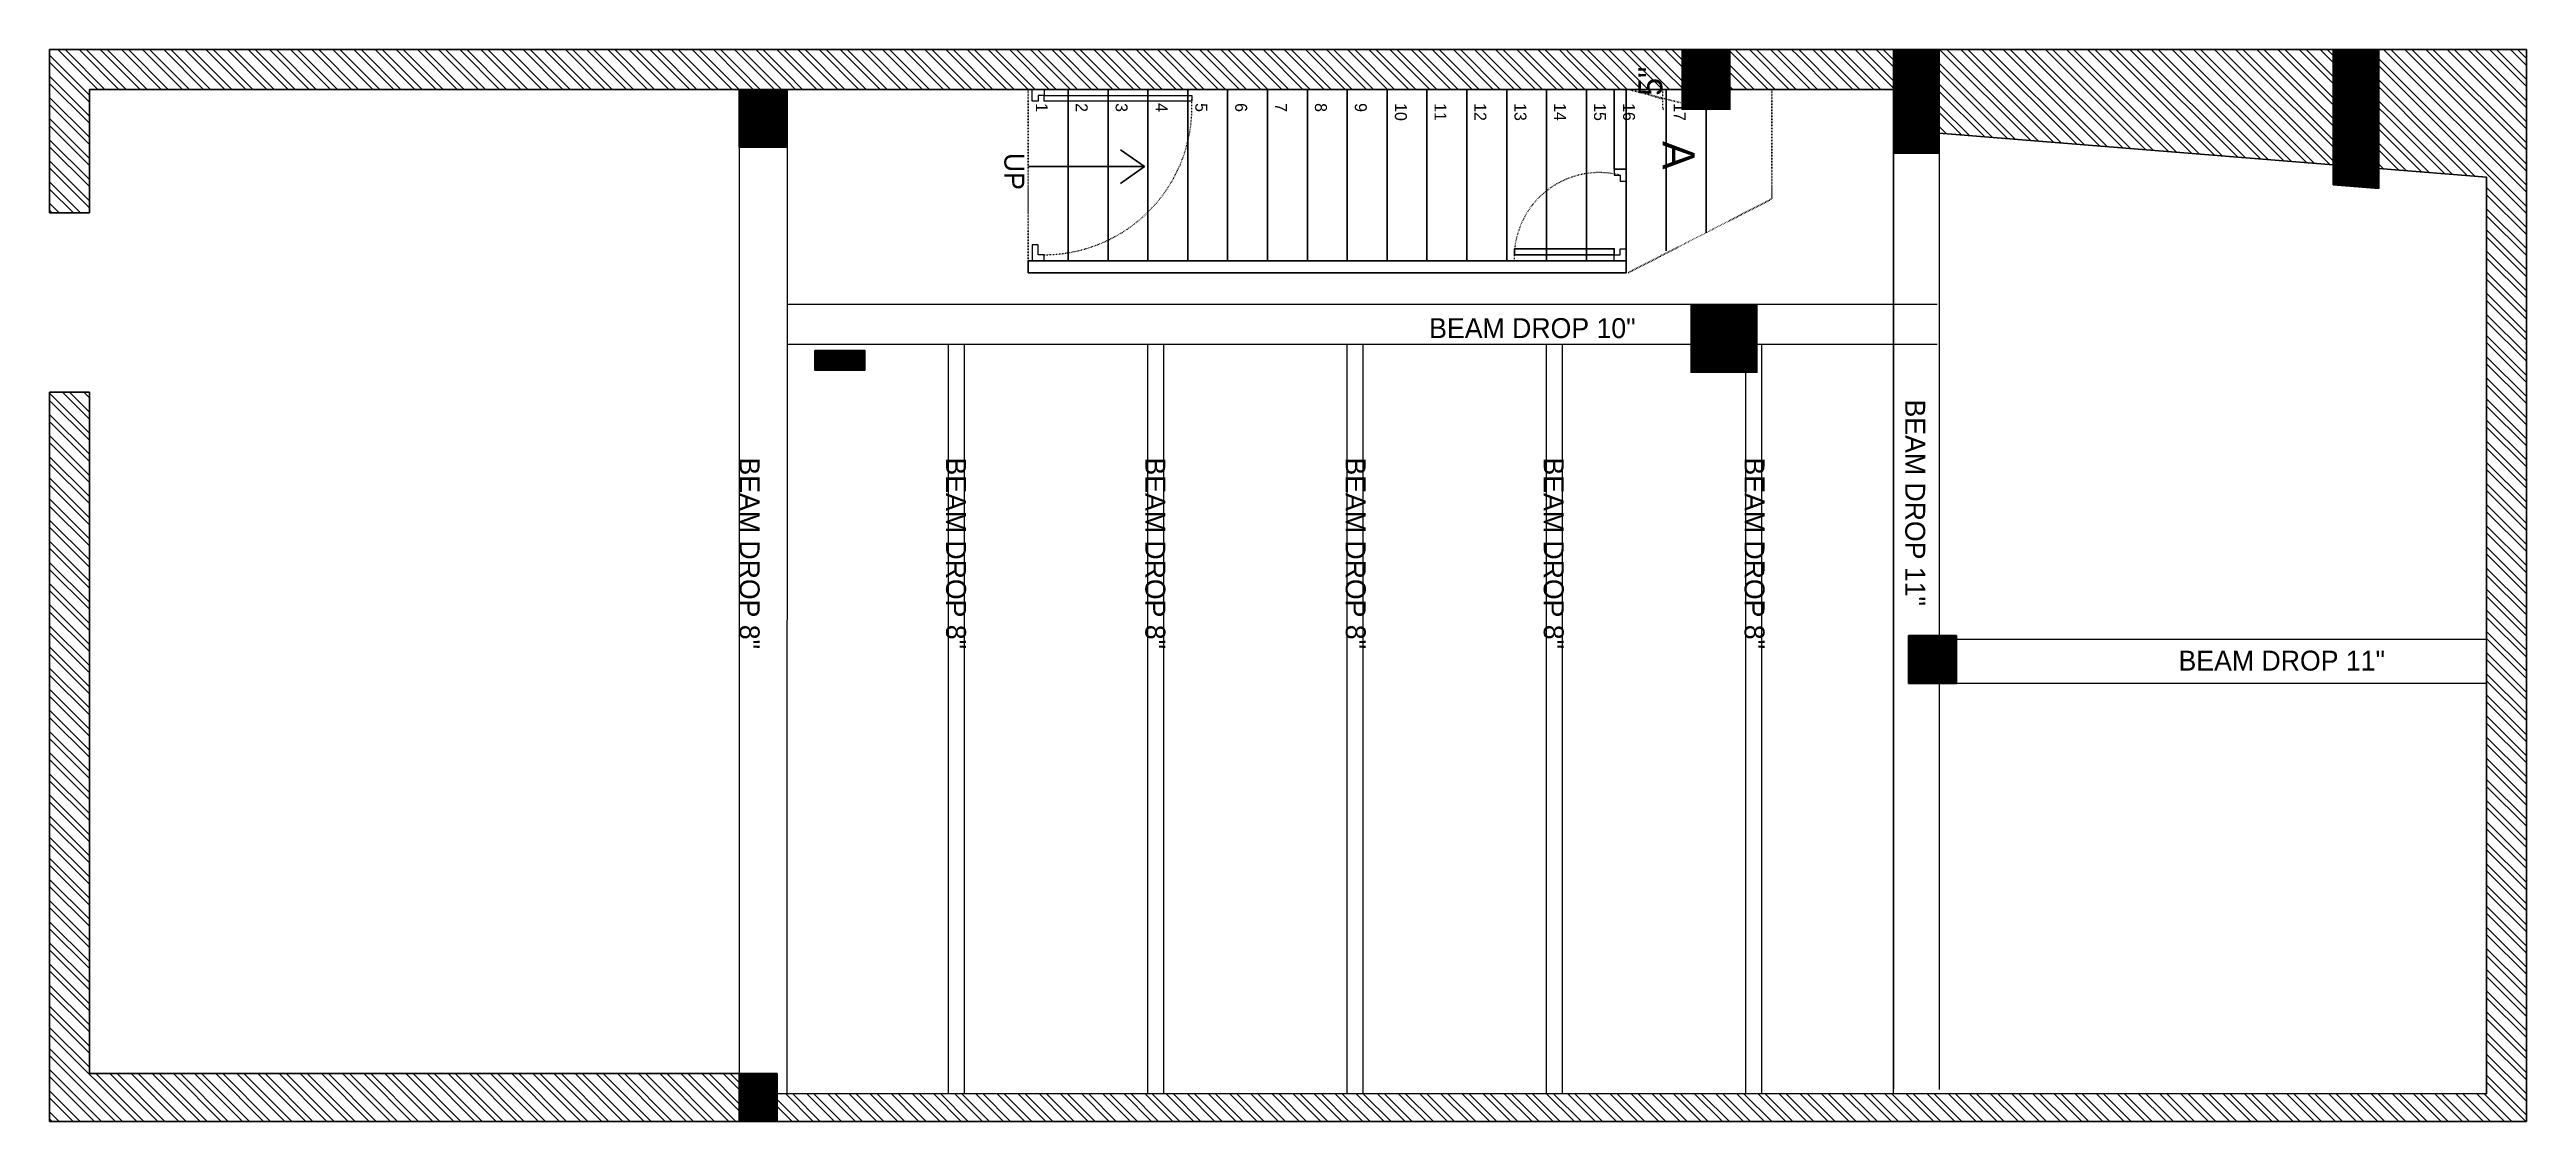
# Model space of a CAD drawing. Header units: inches. Extents: x -109431 to 29005, y -34715 to -1756.
# Drawn here: x -59427 to -58806, y -12061 to -11792 of the extents above; entities that cross this region are included whole.
import ezdxf
from ezdxf.lldxf.tags import DXFTag

# ---------------------------------------------------------------- set-up
doc = ezdxf.new("R2010")
doc.units = ezdxf.units.IN
doc.header["$LTSCALE"] = 0.05
doc.header["$MEASUREMENT"] = 0
doc.header["$PDMODE"] = 3
doc.header["$PDSIZE"] = -4
doc.linetypes.add('ACAD_ISO03W100', pattern=[30, 12, -18])
doc.linetypes.add('DASHED2', pattern=[0.375, 0.25, -0.125])
doc.layers.get('Defpoints').update_dxf_attribs({"linetype": 'DASHED2'})
for name, color, linetype in [('beam', 80, 'DASHED2'), ('Column', 6, 'Continuous'), ('Dim', 4, 'Continuous'), ('Door', 3, 'Continuous'), ('text', 4, 'Continuous')]:
    doc.layers.add(name, color=color, linetype=linetype)
doc.layers.add('hatch', color=7, linetype='Continuous', lineweight=25)
doc.layers.add('WALL', color=7, linetype='Continuous', lineweight=35)
doc.styles.get("Standard").update_dxf_attribs({"font": 'stylu.ttf', "height": 6})
tags = doc.linetypes.add('A2-XREF-115_FURN$0$DASHED', pattern=[0.75, 0.5, -0.25]).pattern_tags.tags
tags[6:7] = [DXFTag(74, 4), DXFTag(75, 0), DXFTag(340, '0'), DXFTag(46, 1.0), DXFTag(50, 0.0), DXFTag(44, 0.0), DXFTag(45, 0.0)]
tags[4:5] = [DXFTag(74, 4), DXFTag(75, 0), DXFTag(340, '0'), DXFTag(46, 1.0), DXFTag(50, 0.0), DXFTag(44, 0.0), DXFTag(45, 0.0)]
doc.dimstyles.new('STANDARD$0', dxfattribs={"dimscale": 0, "dimtxt": 4, "dimasz": 0.5, "dimexe": 0, "dimexo": 0, "dimgap": 0, "dimtad": 0, "dimzin": 0, "dimdsep": 46, "dimlunit": 4, "dimtxsty": 'Standard', "dimblk": 'ARCHTICK', "dimcen": 0.09375, "dimclrd": 256, "dimclre": 8, "dimclrt": 7, "dimadec": 0, "dimazin": 0, "dimtfac": 1, "dimtofl": 0, "dimtmove": 1, "dimatfit": 3, "dimldrblk": 'OBLIQUE', "dimfxl": 0.1875, "dimtolj": 1, "dimtzin": 0, "dimlwd": -1, "dimlwe": -1, "dimarcsym": 0})
pattern_1 = [(315, (-55036.8745, 72471.6486), (2.65165043, 2.65165043), []), (315, (-55036.8745, 72469.881), (2.65165043, 2.65165043), [])]
pattern_2 = [(315, (-55036.87453, 72471.64858), (0.08838834765, 0.08838834765), [])]

msp = doc.modelspace()

# ---------------------------------------------------------------- texts
at = {"layer": 'beam', "ltscale": 0.25, "char_height": 5, "attachment_point": 1}
for s, insert in [('BEAM DROP 10"', (-59081.37362, -11859.0673)), ('BEAM DROP 11"', (-58893.40385, -11942.5009))]:
    msp.add_mtext_dynamic_manual_height_columns(s, width=140.0181711, gutter_width=1, heights=[0], dxfattribs=dict(at, insert=insert))
at = {"layer": 'beam', "ltscale": 0.25, "char_height": 5, "attachment_point": 1, "rotation": 270}
for s, insert in [('BEAM DROP 11"', (-58956.95523, -11879.48679)), ('BEAM DROP 8"', (-59249.32213, -11894.03393)), ('BEAM DROP 8"', (-59197.53918, -11894.03393)), ('BEAM DROP 8"', (-59147.55246, -11894.03393)), ('BEAM DROP 8"', (-59097.28793, -11894.03393)), ('BEAM DROP 8"', (-59047.62721, -11894.03393)), ('BEAM DROP 8"', (-58997.24632, -11894.03393))]:
    msp.add_mtext_dynamic_manual_height_columns(s, width=140.0181711, gutter_width=1, heights=[0], dxfattribs=dict(at, insert=insert))
at = {"layer": 'Dim', "ltscale": 0.25, "attachment_point": 1, "rotation": 270}
for s, insert, char_height in [('1 ', (-59177.02509, -11805.09676), 3), ('2 ', (-59167.02509, -11805.09676), 3), ('3 ', (-59157.02509, -11805.09676), 3), ('4 ', (-59146.96906, -11805.09676), 3), ('5 ', (-59137.02509, -11805.09676), 3), ('6 ', (-59127.02509, -11805.09676), 3), ('7 ', (-59117.02509, -11805.09676), 3), ('8 ', (-59107.02509, -11805.09676), 3), ('9 ', (-59097.02509, -11805.09676), 3), ('10 ', (-59086.96906, -11805.09676), 3), ('11 ', (-59077.02509, -11805.09676), 3), ('12 ', (-59067.02509, -11805.09676), 3), ('13 ', (-59056.96906, -11805.09676), 3), ('14 ', (-59047.02509, -11805.09676), 3), ('15', (-59037.02509, -11805.09676), 3), ('16', (-59029.7364, -11805.09676), 3), ('17 ', (-59017.02509, -11805.09676), 3), ('UP ', (-59182.92509, -11817.59676), 5)]:
    msp.add_mtext_dynamic_manual_height_columns(s, width=44, gutter_width=1, heights=[0], dxfattribs=dict(at, insert=insert, char_height=char_height))
at = {"layer": 'text', "color": 3, "ltscale": 0.25, "insert": (-59014.79506, -11814.63039), "char_height": 8, "attachment_point": 1, "rotation": 270}
msp.add_mtext_dynamic_manual_height_columns('A', width=153.5561333, gutter_width=1, heights=[0], dxfattribs=at)

# ---------------------------------------------------------------- blocks, each defined once
blk = doc.blocks.new('_ArchTick')
at = {"color": 0, "const_width": 0.15}
blk.add_lwpolyline([(-0.5, -0.5), (0.5, 0.5)], dxfattribs=at)
blk = doc.blocks.new('*D277')
at = {"layer": 'Defpoints', "color": 0, "ltscale": 0.25, "transparency": 16777216}
for p in [(-59022.73, -11801.65), (-59017.93, -11801.65), (-59017.93, -11806.65)]:
    blk.add_point(p, dxfattribs=at)
at = {"layer": 'Dim', "linetype": 'ACAD_ISO03W100', "ltscale": 0.25, "transparency": 16777216}
for p, q in [((-59022.73, -11804.15), (-59025.86, -11803.21)), ((-59022.73, -11806.65), (-59022.73, -11801.65))]:
    blk.add_line(p, q, dxfattribs=at)
at = {"layer": 'Dim', "color": 8, "linetype": 'ACAD_ISO03W100', "ltscale": 0.25, "transparency": 16777216}
for p, q in [((-59022.54, -11801.65), (-59022.73, -11801.65)), ((-59022.54, -11806.65), (-59022.73, -11806.65))]:
    blk.add_line(p, q, dxfattribs=at)
at = {"layer": 'Dim', "ltscale": 0.25, "transparency": 16777216, "xscale": 0.5, "yscale": 0.5, "zscale": 0.5}
for p, rotation in [((-59022.73, -11801.65), 90), ((-59022.73, -11806.65), 270)]:
    blk.add_blockref('_ArchTick', p, dxfattribs=dict(at, rotation=rotation))
at = {"layer": 'Dim', "color": 7, "ltscale": 0.25, "transparency": 16777216, "insert": (-59025.86, -11799.6), "char_height": 6, "attachment_point": 5, "rotation": 90}
blk.add_mtext('\\A1;5"', dxfattribs=at)
blk = doc.blocks.new('_OBLIQUE')
at = {"color": 0, "linetype": 'ByBlock'}
blk.add_line((-0.5, -0.5), (0.5, 0.5), dxfattribs=at)

# ---------------------------------------------------------------- dimensions: what is measured, and where the dimension line sits
at = {"layer": 'Dim', "ltscale": 0.25}
dim = msp.add_linear_dim(base=(-59022.73201, -11801.65167), p1=(-59017.927, -11806.65167), p2=(-59017.927, -11801.65167), angle=270, dimstyle='STANDARD$0', override={"dimscale": 1, "dimfxlon": 1}, dxfattribs=at)
dim.commit()
dim.dimension.update_dxf_attribs({"geometry": '*D277', "text_midpoint": (-59025.86159, -11803.21279)})

# ---------------------------------------------------------------- hatches: boundary and pattern name
at = {"layer": 'Column', "ltscale": 0.25}
h = msp.add_hatch(dxfattribs=at)
h.set_pattern_fill('ANSI31', color=1, angle=270)
h.set_pattern_definition(pattern_2)
h.paths.add_polyline_path([(-59005.927, -11806.65167), (-59005.927, -11791.65167), (-59017.927, -11791.65167), (-59017.927, -11806.65167)])
h = msp.add_hatch(dxfattribs=at)
h.set_pattern_fill('ANSI31', color=1, angle=270)
h.set_pattern_definition(pattern_2)
h.paths.add_polyline_path([(-58953.427, -11817.65167), (-58953.427, -11791.65167), (-58964.927, -11791.65167), (-58964.927, -11817.65167)])
h = msp.add_hatch(dxfattribs=at)
h.set_pattern_fill('ANSI31', color=1, angle=270)
h.set_pattern_definition(pattern_2)
h.paths.add_polyline_path([(-58843.1307, -11826.5377), (-58843.1307, -11791.65167), (-58854.6307, -11791.65167), (-58854.6307, -11825.6112)])
at = {"layer": 'Column', "ltscale": 0.25, "true_color": 0xf8991e}
h = msp.add_hatch(dxfattribs=at)
h.set_pattern_fill('ANSI31', color=30, angle=270)
h.set_pattern_definition(pattern_2)
h.paths.add_polyline_path([(-59242.427, -11816.15167), (-59242.427, -11801.65167), (-59254.427, -11801.65167), (-59254.427, -11816.15167)])
h = msp.add_hatch(dxfattribs=at)
h.set_pattern_fill('ANSI31', color=30, angle=270)
h.set_pattern_definition(pattern_2)
h.paths.add_polyline_path([(-59001.92703, -11872.65167), (-59001.927, -11865.65167), (-59015.677, -11865.65167), (-59015.677, -11872.65167)])
h.paths.add_polyline_path([(-58999.177, -11872.65167), (-58999.177, -11865.65167), (-59001.927, -11865.65167), (-59001.92703, -11872.65167)])
h.paths.add_polyline_path([(-59001.927, -11865.65167), (-58999.177, -11865.65167), (-58999.177, -11855.65167), (-59015.677, -11855.65167), (-59015.677, -11865.65167)])
h = msp.add_hatch(dxfattribs=at)
h.set_pattern_fill('ANSI31', color=30, angle=270)
h.set_pattern_definition(pattern_2)
h.paths.add_polyline_path([(-59222.927, -11872.15167), (-59222.927, -11867.15167), (-59235.427, -11867.15167), (-59235.427, -11872.15167)])
at = {"layer": 'Column', "ltscale": 0.25}
h = msp.add_hatch(dxfattribs=at)
h.set_pattern_fill('ANSI31', color=1, angle=270)
h.set_pattern_definition(pattern_2)
h.paths.add_polyline_path([(-58953.43022, -11950.71295), (-58953.43022, -11938.71295), (-58961.1307, -11938.71295), (-58961.1307, -11950.71295)])
h.paths.add_polyline_path([(-58949.1307, -11950.71295), (-58949.1307, -11939.71295), (-58953.43022, -11939.71295), (-58953.43022, -11950.71295)])
h.paths.add_polyline_path([(-58949.1307, -11939.71295), (-58949.1307, -11938.71295), (-58953.43022, -11938.71295), (-58953.43022, -11939.71295)])
h = msp.add_hatch(dxfattribs=at)
h.set_pattern_fill('ANSI31', color=1, angle=270)
h.set_pattern_definition(pattern_2)
h.paths.add_polyline_path([(-59244.92742, -12060.65167), (-59244.92742, -12048.65167), (-59254.46094, -12048.65167), (-59254.46094, -12060.65167)])
at = {"layer": 'hatch', "ltscale": 0.25}
h = msp.add_hatch(dxfattribs=at)
h.set_pattern_fill('ANSI32', color=8, scale=10, angle=270)
h.set_pattern_definition(pattern_1)
h.paths.add_polyline_path([(-59254.427, -11801.65167), (-59254.427, -11791.65167), (-59427.427, -11791.65167), (-59427.427, -11832.65167), (-59417.427, -11832.65167), (-59417.427, -11801.65167)])
h = msp.add_hatch(dxfattribs=at)
h.set_pattern_fill('ANSI32', color=8, scale=10, angle=270)
h.set_pattern_definition(pattern_1)
h.paths.add_polyline_path([(-59242.427, -11801.65167), (-59242.427, -11791.65167), (-59254.427, -11791.65167), (-59254.427, -11801.65167)])
h = msp.add_hatch(dxfattribs=at)
h.set_pattern_fill('ANSI32', color=8, scale=10, angle=270)
h.set_pattern_definition(pattern_1)
h.paths.add_polyline_path([(-58816.1307, -11823.71295), (-58816.1307, -12053.71295), (-59244.92742, -12053.65167), (-59244.92742, -12060.65167), (-58806.1307, -12060.65167), (-58806.1307, -11791.65167), (-58988.90824, -11791.65167), (-58988.90824, -11801.65167), (-58964.927, -11801.65167), (-58953.427, -11801.65167), (-58953.427, -11812.65167), (-58854.6307, -11820.6112), (-58843.1307, -11821.5377)])
h.paths.add_polyline_path([(-58843.54514, -11820.507), (-58843.54514, -11827.59841), (-58835.3023, -11827.59841), (-58835.3023, -11820.507)], flags=24)
h = msp.add_hatch(dxfattribs=at)
h.set_pattern_fill('ANSI32', color=8, scale=10, angle=270)
h.set_pattern_definition(pattern_1)
h.paths.add_polyline_path([(-59046.21693, -11801.65167), (-59046.21693, -11791.65167), (-59181.927, -11791.65167), (-59223.427, -11791.65167), (-59242.427, -11791.65167), (-59242.427, -11801.65167), (-59223.427, -11801.65167), (-59181.927, -11801.65167)])
h = msp.add_hatch(dxfattribs=at)
h.set_pattern_fill('ANSI32', color=8, scale=10, angle=270)
h.set_pattern_definition(pattern_1)
h.paths.add_polyline_path([(-59005.927, -11806.65167), (-59005.927, -11801.65167), (-58988.90824, -11801.65167), (-58988.90824, -11791.65167), (-59046.21693, -11791.65167), (-59046.21693, -11801.65167), (-59031.927, -11801.65167), (-59017.927, -11801.65167), (-59017.927, -11806.65167)])
h = msp.add_hatch(dxfattribs=at)
h.set_pattern_fill('ANSI32', color=8, scale=10, angle=270)
h.set_pattern_definition(pattern_1)
h.paths.add_polyline_path([(-59254.46094, -12060.65167), (-59254.46094, -12048.65167), (-59417.427, -12048.65167), (-59417.427, -11877.65167), (-59427.427, -11877.65167), (-59427.427, -12060.65167)])

# ---------------------------------------------------------------- linework, layer by layer
at = {"layer": 'beam', "linetype": 'A2-XREF-115_FURN$0$DASHED', "ltscale": 150}
for points in [[(-59254.427, -11816.15167), (-59254.46094, -12048.65167)], [(-59242.427, -11816.15167), (-59242.46094, -12053.65202)], [(-58964.927, -12053.69209), (-58964.927, -11817.65167)], [(-58964.927, -11817.65167), (-58964.927, -12052.5756)], [(-58953.43022, -11817.69169), (-58953.43022, -12052.61563)], [(-58953.927, -11855.65167), (-59242.43264, -11855.65167)], [(-58953.927, -11865.65167), (-59242.43407, -11865.65167)], [(-59201.92785, -12053.65781), (-59201.927, -11865.65167)], [(-59197.92785, -12053.65781), (-59197.927, -11865.65167)], [(-59151.92785, -12053.65781), (-59151.927, -11865.65167)], [(-59147.92785, -12053.65781), (-59147.927, -11865.65167)], [(-59101.92785, -12053.65781), (-59101.927, -11865.65167)], [(-59097.92785, -12053.65781), (-59097.927, -11865.65167)], [(-59051.92785, -12053.65781), (-59051.927, -11865.65167)], [(-59047.92785, -12053.65781), (-59047.927, -11865.65167)], [(-59001.92785, -12053.65781), (-59001.927, -11865.65167)], [(-58997.92785, -12053.65781), (-58997.927, -11865.65167)], [(-58816.1307, -11939.71295), (-58953.927, -11939.71295)], [(-58816.1307, -11950.71295), (-58953.927, -11950.71295)]]:
    msp.add_lwpolyline(points, dxfattribs=at)
at = {"layer": 'Door', "ltscale": 0.25}
for points in [[(-59180.91851, -11804.65167), (-59180.91851, -11801.65167), (-59177.91851, -11801.65167), (-59177.91851, -11803.15167), (-59179.41851, -11803.15167), (-59179.41851, -11804.65167)], [(-59140.91851, -11803.15167), (-59140.91851, -11804.65167), (-59177.91851, -11804.65167), (-59177.91851, -11803.15167)], [(-59031.927, -11824.65167), (-59031.927, -11821.65167), (-59034.927, -11821.65167), (-59034.927, -11823.15167), (-59033.427, -11823.15167), (-59033.427, -11824.65167)], [(-59180.91851, -11840.65167), (-59180.91851, -11844.65167), (-59177.91851, -11844.65167), (-59177.91851, -11843.15167), (-59179.41851, -11843.15167), (-59179.41851, -11840.65167)], [(-59031.927, -11841.65167), (-59031.927, -11844.65167), (-59034.927, -11844.65167), (-59034.927, -11843.15167), (-59033.427, -11843.15167), (-59033.427, -11841.65167)]]:
    msp.add_lwpolyline(points, close=True, dxfattribs=at)
at = {"layer": 'Door', "linetype": 'ACAD_ISO03W100', "ltscale": 0.25}
for centre, radius, start, end in [((-59177.97773, -11806.0442), 37.10751, 270.09143649, 2.92343502), ((-59038.71052, -11843.86154), 21.33126, 75.65918756, 182.12277669)]:
    msp.add_arc(centre, radius, start, end, dxfattribs=at)
at = {"layer": 'WALL', "ltscale": 0.25}
for p, q in [((-59417.427, -11877.65167), (-59417.427, -12048.65167)), ((-59417.427, -12048.65167), (-59251.427, -12048.65167)), ((-59251.427, -12048.65167), (-59244.927, -12048.65167)), ((-59244.927, -12048.65167), (-59244.927, -12053.65167)), ((-59244.927, -12053.65167), (-58816.1307, -12053.71295)), ((-59427.427, -12060.65167), (-58806.1307, -12060.65167))]:
    msp.add_line(p, q, dxfattribs=at)
for points in [[(-59427.427, -11832.65167), (-59427.427, -11791.65167), (-59242.427, -11791.65167)], [(-59242.427, -11791.65167), (-59223.427, -11791.65167), (-59181.927, -11791.65167), (-58806.1307, -11791.65167)], [(-58854.6307, -11791.65167), (-58854.6307, -11825.6112)], [(-58843.1307, -11791.65167), (-58843.1307, -11826.5377)], [(-58806.1307, -12060.65167), (-58806.1307, -11791.65167)], [(-59417.427, -11832.65167), (-59417.427, -11801.65167)], [(-59417.427, -11801.65167), (-59242.427, -11801.65167)], [(-59242.427, -11801.65167), (-59223.427, -11801.65167), (-59181.927, -11801.65167), (-59031.927, -11801.65167)], [(-59031.927, -11801.65167), (-59017.927, -11801.65167), (-59017.927, -11806.65167), (-59005.927, -11806.65167), (-59005.927, -11801.65167), (-58964.927, -11801.65167), (-58964.927, -11817.65167), (-58953.427, -11817.65167), (-58953.427, -11812.65167), (-58953.427, -11812.65167)], [(-58953.427, -11812.65167), (-58854.6307, -11820.6112)], [(-58843.1307, -11821.5377), (-58816.1307, -11823.71295)], [(-59181.927, -11844.65167), (-59181.927, -11847.65167), (-59031.927, -11847.65167), (-59031.927, -11824.65167)], [(-58854.6307, -11825.6112), (-58843.1307, -11826.5377)], [(-58816.1307, -12053.71295), (-58816.1307, -11823.71295)], [(-59427.427, -11832.65167), (-59417.427, -11832.65167)], [(-58999.177, -11855.65167), (-58999.177, -11872.65167), (-59015.677, -11872.65167), (-59015.677, -11855.65167), (-58999.177, -11855.65167)], [(-59427.427, -11877.65167), (-59417.427, -11877.65167)], [(-59427.427, -11877.65167), (-59427.427, -12060.65167)]]:
    msp.add_lwpolyline(points, dxfattribs=at)
for points in [[(-59005.927, -11806.65167), (-59005.927, -11791.65167), (-59017.927, -11791.65167), (-59017.927, -11806.65167)], [(-58953.427, -11817.65167), (-58953.427, -11791.65167), (-58964.927, -11791.65167), (-58964.927, -11817.65167)], [(-59254.427, -11801.65167), (-59254.427, -11816.15167), (-59242.427, -11816.15167), (-59242.427, -11801.65167)], [(-59031.927, -11801.65167), (-59031.927, -11821.65167), (-59034.927, -11821.65167), (-59034.927, -11801.65167)], [(-59034.927, -11843.15167), (-59059.927, -11843.15167), (-59059.927, -11841.65167), (-59034.927, -11841.65167)], [(-59031.927, -11847.65167), (-59031.927, -11844.65167), (-59181.927, -11844.65167), (-59181.927, -11847.65167)], [(-59235.427, -11867.15167), (-59235.427, -11872.15167), (-59222.927, -11872.15167), (-59222.927, -11867.15167)], [(-58949.1307, -11938.71295), (-58949.1307, -11950.71295), (-58961.1307, -11950.71295), (-58961.1307, -11938.71295)], [(-59254.46094, -12048.65167), (-59254.46094, -12060.65167), (-59244.92742, -12060.65167), (-59244.92742, -12048.65167)]]:
    msp.add_lwpolyline(points, close=True, dxfattribs=at)
at = {"layer": 'WALL', "color": 8, "linetype": 'ACAD_ISO03W100', "ltscale": 0.25}
for points in [[(-59017.927, -11805.11321), (-59031.427, -11801.65167), (-59181.927, -11801.65167), (-59181.927, -11844.65167)], [(-58995.427, -11801.65167), (-58995.427, -11829.15167)], [(-59031.427, -11847.65167), (-58995.427, -11829.15167)]]:
    msp.add_lwpolyline(points, dxfattribs=at)
at = {"layer": 'WALL', "color": 8, "ltscale": 0.25}
for points in [[(-59171.927, -11801.65167), (-59171.927, -11844.65167)], [(-59161.927, -11801.65167), (-59161.927, -11844.65167)], [(-59151.927, -11801.65167), (-59151.927, -11844.65167)], [(-59141.927, -11801.65167), (-59141.927, -11844.65167)], [(-59131.927, -11801.65167), (-59131.927, -11844.65167)], [(-59121.927, -11801.65167), (-59121.927, -11844.65167)], [(-59111.927, -11801.65167), (-59111.927, -11844.65167)], [(-59101.927, -11801.65167), (-59101.927, -11844.65167)], [(-59091.927, -11801.65167), (-59091.927, -11844.65167)], [(-59081.927, -11801.65167), (-59081.927, -11844.65167)], [(-59071.927, -11801.65167), (-59071.927, -11844.65167)], [(-59061.927, -11801.65167), (-59061.927, -11844.65167)], [(-59051.927, -11801.65167), (-59051.927, -11844.65167)], [(-59041.927, -11801.65167), (-59041.927, -11844.65167)], [(-59031.927, -11802.44809), (-59031.927, -11842.15167)], [(-59021.927, -11801.65167), (-59021.927, -11842.15167)], [(-59011.927, -11806.65167), (-59011.927, -11837.63083)]]:
    msp.add_lwpolyline(points, dxfattribs=at)

msp.set_redraw_order([(e.dxf.handle, doc.entitydb.next_handle()) for e in msp.query("TEXT MTEXT ATTDEF DIMENSION ARC_DIMENSION")])  # texts and dimensions are drawn at this point

# ---------------------------------------------------------------- leaders
at = {"layer": 'WALL', "ltscale": 0.25}
msp.add_leader([(-59152.80328, -11821.02869), (-59181.83722, -11821.02869)], dimstyle='STANDARD$0', override={"dimscale": 1, "dimasz": 6, "dimldrblk": 'Open90', "dimfxlon": 1}, dxfattribs=at)

doc.saveas('drawing.dxf')
